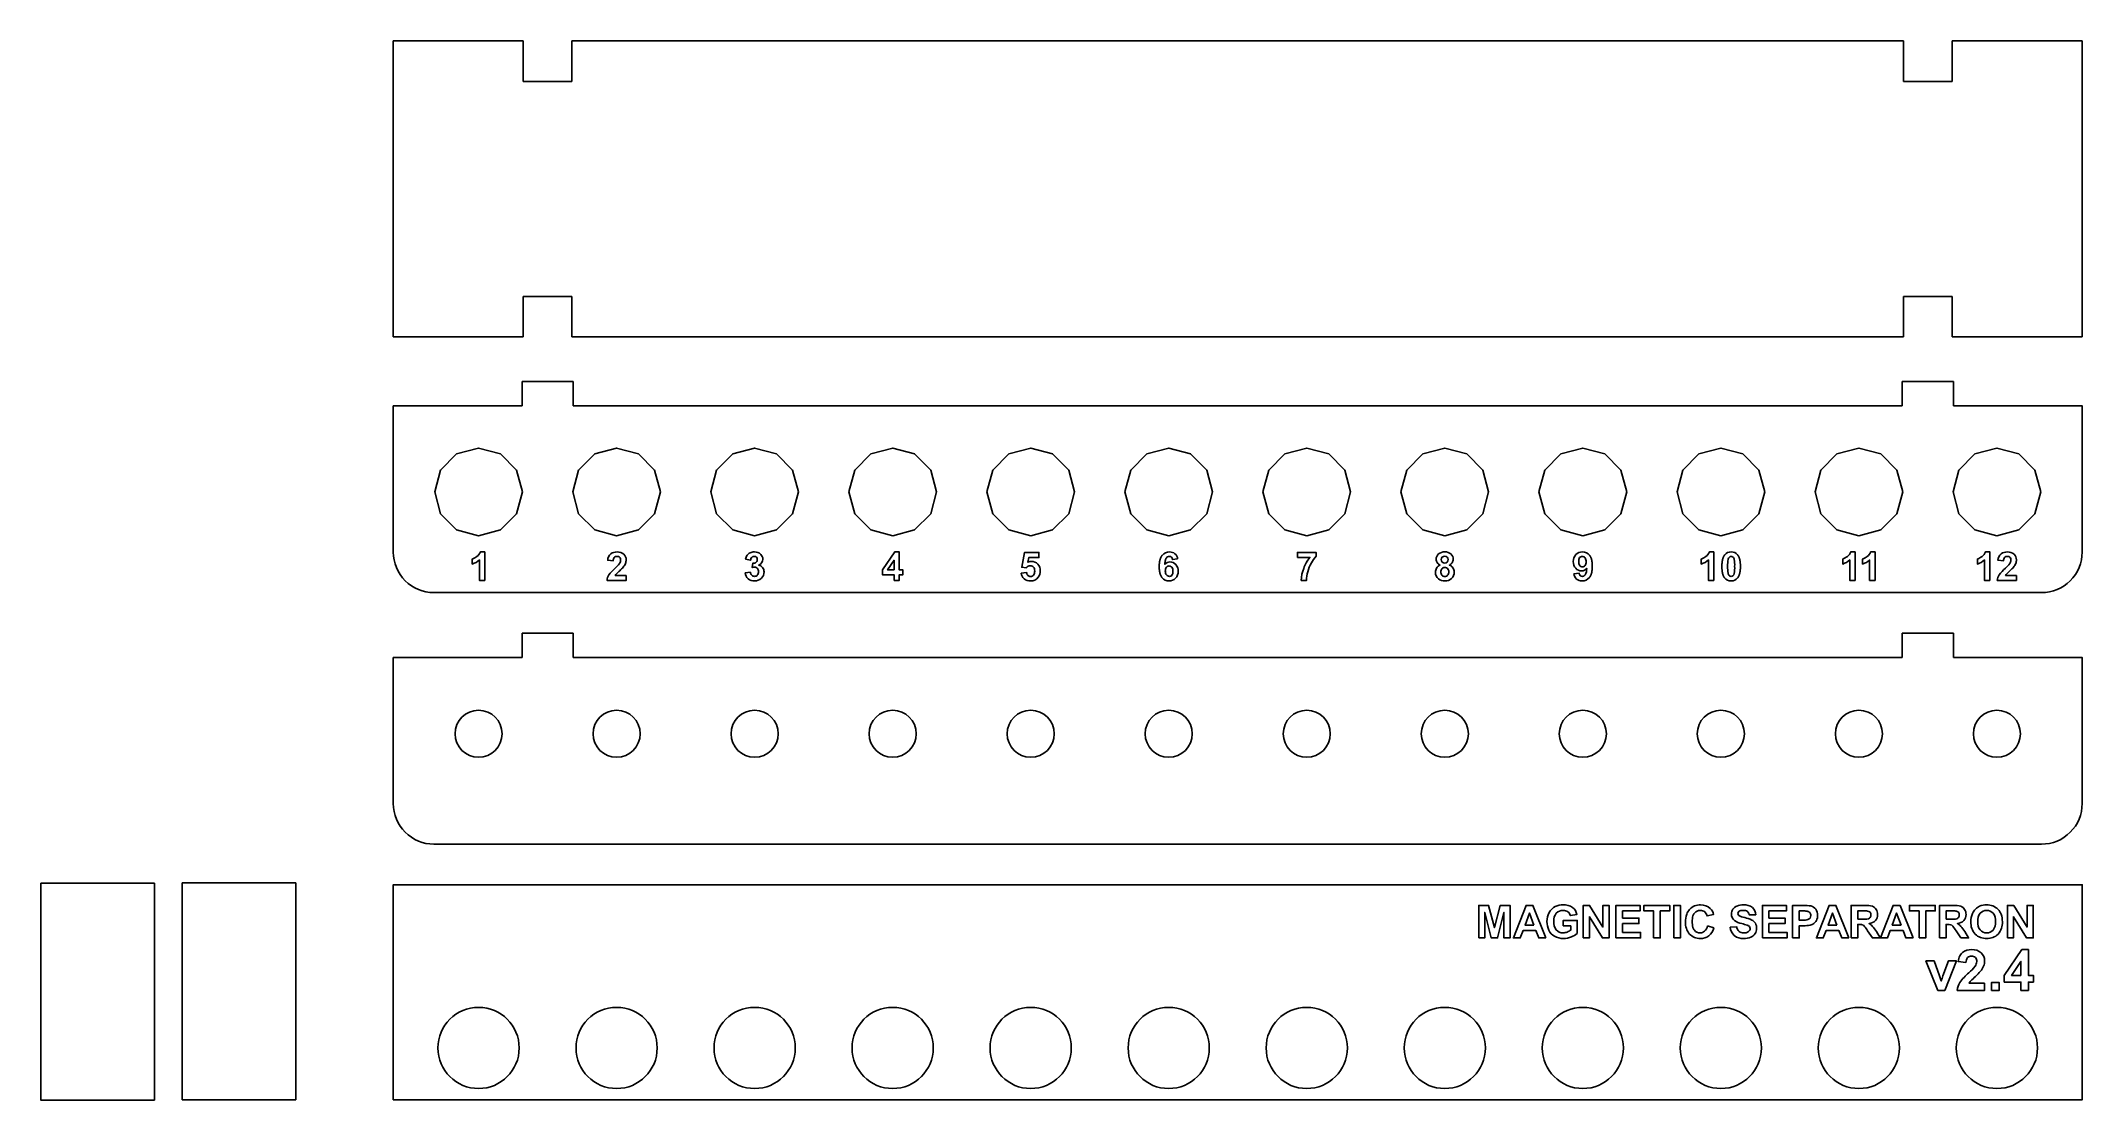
# Model space of a CAD drawing. Header units: millimetres. Extents: x -45 to 206, y -63 to 68.
import ezdxf

# ---------------------------------------------------------------- set-up
doc = ezdxf.new("R2010")
doc.units = ezdxf.units.MM
doc.layers.get('0').update_dxf_attribs({"lineweight": 25})

msp = doc.modelspace()

# ---------------------------------------------------------------- linework, layer by layer
for p, q in [((-2, 68), (-2, 31.5)), ((14, 68), (-2, 68)), ((14, 63), (14, 68)), ((20, 68), (20, 63)), ((184, 68), (20, 68)), ((184, 63), (184, 68)), ((190, 68), (190, 63)), ((206, 68), (190, 68)), ((206, 31.5), (206, 68)), ((20, 63), (14, 63)), ((190, 63), (184, 63)), ((14, 36.5), (20, 36.5)), ((14, 31.5), (14, 36.5)), ((20, 36.5), (20, 31.5)), ((184, 36.5), (190, 36.5)), ((184, 31.5), (184, 36.5)), ((190, 36.5), (190, 31.5)), ((-2, 31.5), (14, 31.5)), ((20, 31.5), (184, 31.5)), ((190, 31.5), (206, 31.5)), ((13.85, 26), (13.85, 23)), ((13.85, 26), (20.15, 26)), ((20.15, 23), (20.15, 26)), ((183.85, 26), (183.85, 23)), ((183.85, 26), (190.15, 26)), ((190.15, 23), (190.15, 26)), ((13.85, -5), (13.85, -8)), ((13.85, -5), (20.15, -5)), ((20.15, -8), (20.15, -5)), ((183.85, -5), (183.85, -8)), ((183.85, -5), (190.15, -5)), ((190.15, -8), (190.15, -5)), ((-31.41, -35.81), (-45.41, -35.81)), ((-31.41, -62.56), (-31.41, -35.81)), ((-14, -35.75), (-28, -35.75)), ((-14, -62.5), (-14, -35.75))]:
    msp.add_line(p, q)
at = {"flags": 128}
for points in [[(13.85, 23), (-2, 23), (-2, 5, 0.414214), (3, 0), (201, 0, 0.414214), (206, 5), (206, 23), (190.15, 23)], [(13.85, -8), (-2, -8), (-2, -26, 0.414214), (3, -31), (201, -31, 0.414214), (206, -26), (206, -8), (190.15, -8)]]:
    msp.add_lwpolyline(points, format="xyb", dxfattribs=at)
for points in [[(183.85, 23), (20.15, 23)], [(183.85, -8), (20.15, -8)], [(-45.41, -35.81), (-45.41, -62.56), (-31.41, -62.56)], [(-28, -35.75), (-28, -62.5), (-14, -62.5)]]:
    msp.add_lwpolyline(points, dxfattribs=at)
for points in [[(11.2, 7.72), (13.18, 9.7), (13.9, 12.4), (13.18, 15.1), (11.2, 17.08), (8.5, 17.8), (5.8, 17.08), (3.82, 15.1), (3.1, 12.4), (3.82, 9.7), (5.8, 7.72), (8.5, 7)], [(28.2, 7.72), (30.18, 9.7), (30.9, 12.4), (30.18, 15.1), (28.2, 17.08), (25.5, 17.8), (22.8, 17.08), (20.82, 15.1), (20.1, 12.4), (20.82, 9.7), (22.8, 7.72), (25.5, 7)], [(45.2, 7.72), (47.18, 9.7), (47.9, 12.4), (47.18, 15.1), (45.2, 17.08), (42.5, 17.8), (39.8, 17.08), (37.82, 15.1), (37.1, 12.4), (37.82, 9.7), (39.8, 7.72), (42.5, 7)], [(62.2, 7.72), (64.18, 9.7), (64.9, 12.4), (64.18, 15.1), (62.2, 17.08), (59.5, 17.8), (56.8, 17.08), (54.82, 15.1), (54.1, 12.4), (54.82, 9.7), (56.8, 7.72), (59.5, 7)], [(79.2, 7.72), (81.18, 9.7), (81.9, 12.4), (81.18, 15.1), (79.2, 17.08), (76.5, 17.8), (73.8, 17.08), (71.82, 15.1), (71.1, 12.4), (71.82, 9.7), (73.8, 7.72), (76.5, 7)], [(96.2, 7.72), (98.18, 9.7), (98.9, 12.4), (98.18, 15.1), (96.2, 17.08), (93.5, 17.8), (90.8, 17.08), (88.82, 15.1), (88.1, 12.4), (88.82, 9.7), (90.8, 7.72), (93.5, 7)], [(113.2, 7.72), (115.18, 9.7), (115.9, 12.4), (115.18, 15.1), (113.2, 17.08), (110.5, 17.8), (107.8, 17.08), (105.82, 15.1), (105.1, 12.4), (105.82, 9.7), (107.8, 7.72), (110.5, 7)], [(130.2, 7.72), (132.18, 9.7), (132.9, 12.4), (132.18, 15.1), (130.2, 17.08), (127.5, 17.8), (124.8, 17.08), (122.82, 15.1), (122.1, 12.4), (122.82, 9.7), (124.8, 7.72), (127.5, 7)], [(147.2, 7.72), (149.18, 9.7), (149.9, 12.4), (149.18, 15.1), (147.2, 17.08), (144.5, 17.8), (141.8, 17.08), (139.82, 15.1), (139.1, 12.4), (139.82, 9.7), (141.8, 7.72), (144.5, 7)], [(164.2, 7.72), (166.18, 9.7), (166.9, 12.4), (166.18, 15.1), (164.2, 17.08), (161.5, 17.8), (158.8, 17.08), (156.82, 15.1), (156.1, 12.4), (156.82, 9.7), (158.8, 7.72), (161.5, 7)], [(181.2, 7.72), (183.18, 9.7), (183.9, 12.4), (183.18, 15.1), (181.2, 17.08), (178.5, 17.8), (175.8, 17.08), (173.82, 15.1), (173.1, 12.4), (173.82, 9.7), (175.8, 7.72), (178.5, 7)], [(198.2, 7.72), (200.18, 9.7), (200.9, 12.4), (200.18, 15.1), (198.2, 17.08), (195.5, 17.8), (192.8, 17.08), (190.82, 15.1), (190.1, 12.4), (190.82, 9.7), (192.8, 7.72), (195.5, 7)], [(59.67, 1.5), (59.67, 2.2), (58.24, 2.2), (58.24, 2.79), (59.76, 5.01), (60.32, 5.01), (60.32, 2.79), (60.76, 2.79), (60.76, 2.2), (60.32, 2.2), (60.32, 1.5)], [(59.67, 2.79), (59.67, 3.99), (58.87, 2.79)], [(-2, -62.5), (206, -62.5), (206, -36), (-2, -36)], [(131.68, -42.56), (131.68, -38.56), (132.89, -38.56), (133.61, -41.28), (134.33, -38.56), (135.54, -38.56), (135.54, -42.56), (134.79, -42.56), (134.79, -39.41), (134, -42.56), (133.22, -42.56), (132.43, -39.41), (132.43, -42.56)], [(139.96, -42.56), (139.08, -42.56), (138.73, -41.65), (137.14, -41.65), (136.8, -42.56), (135.95, -42.56), (137.51, -38.56), (138.36, -38.56)], [(138.47, -40.97), (137.92, -39.49), (137.38, -40.97)], [(144.56, -42.56), (144.56, -38.56), (145.34, -38.56), (146.98, -41.23), (146.98, -38.56), (147.73, -38.56), (147.73, -42.56), (146.92, -42.56), (145.31, -39.95), (145.31, -42.56)], [(148.58, -42.56), (148.58, -38.56), (151.55, -38.56), (151.55, -39.23), (149.39, -39.23), (149.39, -40.12), (151.4, -40.12), (151.4, -40.79), (149.39, -40.79), (149.39, -41.88), (151.62, -41.88), (151.62, -42.56)], [(153.22, -42.56), (153.22, -39.23), (152.03, -39.23), (152.03, -38.56), (155.21, -38.56), (155.21, -39.23), (154.03, -39.23), (154.03, -42.56)], [(155.7, -42.56), (155.7, -38.56), (156.51, -38.56), (156.51, -42.56)], [(166.61, -42.56), (166.61, -38.56), (169.57, -38.56), (169.57, -39.23), (167.41, -39.23), (167.41, -40.12), (169.42, -40.12), (169.42, -40.79), (167.41, -40.79), (167.41, -41.88), (169.65, -41.88), (169.65, -42.56)], [(177.28, -42.56), (176.4, -42.56), (176.05, -41.65), (174.45, -41.65), (174.12, -42.56), (173.26, -42.56), (174.82, -38.56), (175.68, -38.56)], [(175.79, -40.97), (175.24, -39.49), (174.7, -40.97)], [(185.18, -42.56), (184.3, -42.56), (183.95, -41.65), (182.35, -41.65), (182.02, -42.56), (181.16, -42.56), (182.72, -38.56), (183.57, -38.56)], [(183.69, -40.97), (183.14, -39.49), (182.6, -40.97)], [(185.92, -42.56), (185.92, -39.23), (184.73, -39.23), (184.73, -38.56), (187.91, -38.56), (187.91, -39.23), (186.73, -39.23), (186.73, -42.56)], [(196.79, -42.56), (196.79, -38.56), (197.58, -38.56), (199.22, -41.23), (199.22, -38.56), (199.97, -38.56), (199.97, -42.56), (199.16, -42.56), (197.54, -39.95), (197.54, -42.56)], [(198.45, -49.02), (198.45, -48.01), (196.41, -48.01), (196.41, -47.18), (198.57, -44), (199.38, -44), (199.38, -47.17), (200, -47.17), (200, -48.01), (199.38, -48.01), (199.38, -49.02)], [(198.45, -47.17), (198.45, -45.46), (197.3, -47.17)], [(194.83, -49.02), (194.83, -48.06), (195.79, -48.06), (195.79, -49.02)]]:
    msp.add_lwpolyline(points, close=True, dxfattribs=at)
for points in [[(9.27, 1.5), (8.6, 1.5), (8.6, 4.03, -0.109928), (7.73, 3.52), (7.73, 4.13, 0.085287), (8.3, 4.45, 0.144571), (8.72, 5.01), (9.27, 5.01)], [(26.68, 2.12), (26.68, 1.5), (24.32, 1.5, -0.110596), (24.55, 2.17, -0.063561), (25.31, 3.01, 0.042148), (25.86, 3.58, 0.150095), (26, 3.99, 0.203843), (25.88, 4.34, 0.205006), (25.55, 4.46, 0.208626), (25.21, 4.33, 0.176069), (25.07, 3.91), (24.4, 3.98, -0.209279), (24.78, 4.77, -0.168295), (25.57, 5.01, -0.196254), (26.38, 4.73, -0.215645), (26.68, 4.04, -0.095527), (26.59, 3.59, -0.071678), (26.32, 3.14, -0.03648), (25.88, 2.7, 0.019546), (25.48, 2.31, 0.050068), (25.34, 2.12)], [(41.34, 2.43), (41.99, 2.51, 0.173752), (42.15, 2.13, 0.201875), (42.48, 2, 0.222409), (42.83, 2.15, 0.189986), (42.98, 2.58, 0.192779), (42.84, 2.98, 0.219482), (42.51, 3.13, 0.066952), (42.2, 3.08), (42.27, 3.62, 0.190276), (42.69, 3.74, 0.226513), (42.83, 4.08, 0.205801), (42.73, 4.36, 0.205998), (42.45, 4.46, 0.20421), (42.15, 4.34, 0.173931), (42.01, 3.99), (41.39, 4.1, -0.09926), (41.58, 4.61, -0.136229), (41.94, 4.91, -0.110628), (42.47, 5.01, -0.214359), (43.26, 4.7, -0.19984), (43.51, 4.12, -0.293624), (43, 3.38, -0.177557), (43.48, 3.09, -0.17559), (43.66, 2.55, -0.212403), (43.33, 1.77, -0.201636), (42.49, 1.44, -0.187015), (41.7, 1.71, -0.193596)], [(75.32, 2.4), (75.99, 2.47, 0.178744), (76.16, 2.11, 0.198106), (76.49, 1.98, 0.230451), (76.84, 2.15, 0.177539), (76.99, 2.66, 0.185103), (76.84, 3.15, 0.223076), (76.47, 3.31, 0.221732), (75.95, 3.05), (75.4, 3.13), (75.75, 4.95), (77.52, 4.95), (77.52, 4.32), (76.26, 4.32), (76.15, 3.73, -0.117921), (76.61, 3.84, -0.213742), (77.37, 3.52, -0.199679), (77.68, 2.67, -0.164761), (77.43, 1.9, -0.252445), (76.48, 1.44, -0.182704), (75.69, 1.7, -0.190771)], [(94.6, 4.14), (93.95, 4.07, 0.174876), (93.83, 4.37, 0.199132), (93.57, 4.46, 0.245443), (93.21, 4.27), (93.21, 4.27), (93.21, 4.27), (93.21, 4.27), (93.21, 4.27), (93.21, 4.26), (93.2, 4.26), (93.2, 4.26), (93.2, 4.26), (93.2, 4.26), (93.2, 4.26), (93.2, 4.25), (93.2, 4.25), (93.2, 4.25), (93.2, 4.25), (93.19, 4.25), (93.19, 4.25), (93.19, 4.24), (93.19, 4.24), (93.19, 4.24), (93.19, 4.24), (93.19, 4.24), (93.19, 4.24), (93.19, 4.23), (93.18, 4.23), (93.18, 4.23), (93.18, 4.23), (93.18, 4.23), (93.18, 4.23), (93.18, 4.22), (93.18, 4.22), (93.18, 4.22), (93.18, 4.22), (93.18, 4.22), (93.17, 4.21), (93.17, 4.21), (93.17, 4.21), (93.17, 4.21), (93.17, 4.21), (93.17, 4.2), (93.17, 4.2), (93.17, 4.2), (93.17, 4.2), (93.16, 4.2), (93.16, 4.19), (93.16, 4.19), (93.16, 4.19), (93.16, 4.19), (93.16, 4.19), (93.16, 4.18), (93.16, 4.18), (93.16, 4.18), (93.16, 4.18), (93.15, 4.18), (93.15, 4.17), (93.15, 4.17), (93.15, 4.17), (93.15, 4.17), (93.15, 4.16), (93.15, 4.16), (93.15, 4.16), (93.15, 4.16), (93.15, 4.16), (93.15, 4.15), (93.14, 4.15), (93.14, 4.15), (93.14, 4.15), (93.14, 4.14), (93.14, 4.14), (93.14, 4.14), (93.14, 4.14), (93.14, 4.13), (93.14, 4.13), (93.14, 4.13), (93.14, 4.13), (93.13, 4.12), (93.13, 4.12), (93.13, 4.12), (93.13, 4.12), (93.13, 4.11), (93.13, 4.11), (93.13, 4.11), (93.13, 4.11), (93.13, 4.1), (93.13, 4.1), (93.13, 4.1), (93.12, 4.1), (93.12, 4.09), (93.12, 4.09), (93.12, 4.09), (93.12, 4.09), (93.12, 4.08), (93.12, 4.08), (93.12, 4.08), (93.12, 4.08), (93.12, 4.07), (93.12, 4.07), (93.12, 4.07), (93.11, 4.07), (93.11, 4.06), (93.11, 4.06), (93.11, 4.06), (93.11, 4.05), (93.11, 4.05), (93.11, 4.05), (93.11, 4.05), (93.11, 4.04), (93.11, 4.04), (93.11, 4.04), (93.11, 4.03), (93.1, 4.03), (93.1, 4.03), (93.1, 4.03), (93.1, 4.02), (93.1, 4.02), (93.1, 4.02), (93.1, 4.01), (93.1, 4.01), (93.1, 4.01), (93.1, 4.01), (93.1, 4), (93.1, 4), (93.1, 4), (93.1, 3.99), (93.09, 3.99), (93.09, 3.99), (93.09, 3.98), (93.09, 3.98), (93.09, 3.98), (93.09, 3.97), (93.09, 3.97), (93.09, 3.97), (93.09, 3.97), (93.09, 3.96), (93.09, 3.96), (93.09, 3.96), (93.09, 3.95), (93.09, 3.95), (93.08, 3.95), (93.08, 3.94), (93.08, 3.94), (93.08, 3.94), (93.08, 3.93), (93.08, 3.93), (93.08, 3.93), (93.08, 3.92), (93.08, 3.92), (93.08, 3.92), (93.08, 3.91), (93.08, 3.91), (93.08, 3.91), (93.08, 3.9), (93.08, 3.9), (93.07, 3.9), (93.07, 3.89), (93.07, 3.89), (93.07, 3.89), (93.07, 3.88), (93.07, 3.88), (93.07, 3.88), (93.07, 3.87), (93.07, 3.87), (93.07, 3.86), (93.07, 3.86), (93.07, 3.86), (93.07, 3.85), (93.07, 3.85), (93.07, 3.85), (93.07, 3.84), (93.06, 3.84), (93.06, 3.84), (93.06, 3.83), (93.06, 3.83), (93.06, 3.83), (93.06, 3.82), (93.06, 3.82), (93.06, 3.81), (93.06, 3.81), (93.06, 3.81), (93.06, 3.8), (93.06, 3.8), (93.06, 3.8), (93.06, 3.79), (93.06, 3.79), (93.06, 3.78), (93.06, 3.78), (93.06, 3.78), (93.05, 3.77), (93.05, 3.77), (93.05, 3.76), (93.05, 3.76), (93.05, 3.76), (93.05, 3.75), (93.05, 3.75), (93.05, 3.75), (93.05, 3.74), (93.05, 3.74), (93.05, 3.73), (93.05, 3.73), (93.05, 3.73), (93.05, 3.72), (93.05, 3.72), (93.05, 3.71), (93.05, 3.71), (93.05, 3.71), (93.05, 3.7), (93.05, 3.7), (93.04, 3.69), (93.04, 3.69), (93.04, 3.68), (93.04, 3.68), (93.04, 3.68), (93.04, 3.67), (93.04, 3.67), (93.04, 3.66), (93.04, 3.66), (93.04, 3.66), (93.04, 3.65), (93.04, 3.65), (93.04, 3.64), (93.04, 3.64), (93.04, 3.63), (93.04, 3.63), (93.04, 3.63), (93.04, 3.62), (93.04, 3.62), (93.04, 3.61), (93.04, 3.61), (93.04, 3.6), (93.04, 3.6), (93.03, 3.6), (93.03, 3.59), (93.03, 3.59), (93.03, 3.58), (93.03, 3.58), (93.03, 3.57), (93.03, 3.57), (93.03, 3.56), (93.03, 3.56), (93.03, 3.56), (93.03, 3.55), (93.03, 3.55), (93.03, 3.54), (93.03, 3.54), (93.03, 3.53), (93.03, 3.53), (93.03, 3.52), (93.03, 3.52), (93.03, 3.51), (93.03, 3.51), (93.03, 3.5), (93.03, 3.5), (93.03, 3.5), (93.03, 3.49), (93.03, 3.49), (93.03, 3.48), (93.03, 3.48, -0.231707), (93.65, 3.77, -0.216681), (94.37, 3.45, -0.196729), (94.67, 2.63, -0.201502), (94.35, 1.77, -0.211144), (93.54, 1.44, -0.234967), (92.67, 1.85), (92.67, 1.86), (92.67, 1.86), (92.66, 1.86), (92.66, 1.87), (92.66, 1.87), (92.66, 1.87), (92.65, 1.88), (92.65, 1.88), (92.65, 1.88), (92.65, 1.89), (92.64, 1.89), (92.64, 1.89), (92.64, 1.9), (92.64, 1.9), (92.63, 1.9), (92.63, 1.91), (92.63, 1.91), (92.63, 1.91), (92.62, 1.92), (92.62, 1.92), (92.62, 1.92), (92.62, 1.93), (92.61, 1.93), (92.61, 1.93), (92.61, 1.94), (92.61, 1.94), (92.6, 1.94), (92.6, 1.95), (92.6, 1.95), (92.6, 1.96), (92.6, 1.96), (92.59, 1.96), (92.59, 1.97), (92.59, 1.97), (92.59, 1.97), (92.58, 1.98), (92.58, 1.98), (92.58, 1.99), (92.58, 1.99), (92.57, 1.99), (92.57, 2), (92.57, 2), (92.57, 2.01), (92.57, 2.01), (92.56, 2.01), (92.56, 2.02), (92.56, 2.02), (92.56, 2.03), (92.55, 2.03), (92.55, 2.03), (92.55, 2.04), (92.55, 2.04), (92.55, 2.05), (92.54, 2.05), (92.54, 2.05), (92.54, 2.06), (92.54, 2.06), (92.54, 2.07), (92.53, 2.07), (92.53, 2.07), (92.53, 2.08), (92.53, 2.08), (92.53, 2.09), (92.52, 2.09), (92.52, 2.1), (92.52, 2.1), (92.52, 2.1), (92.52, 2.11), (92.51, 2.11), (92.51, 2.12), (92.51, 2.12), (92.51, 2.13), (92.51, 2.13), (92.5, 2.13), (92.5, 2.14), (92.5, 2.14), (92.5, 2.15), (92.5, 2.15), (92.49, 2.16), (92.49, 2.16), (92.49, 2.17), (92.49, 2.17), (92.49, 2.17), (92.49, 2.18), (92.48, 2.18), (92.48, 2.19), (92.48, 2.19), (92.48, 2.2), (92.48, 2.2), (92.47, 2.21), (92.47, 2.21), (92.47, 2.22), (92.47, 2.22), (92.47, 2.23), (92.47, 2.23), (92.46, 2.24), (92.46, 2.24), (92.46, 2.24), (92.46, 2.25), (92.46, 2.25), (92.46, 2.26), (92.45, 2.26), (92.45, 2.27), (92.45, 2.27), (92.45, 2.28), (92.45, 2.28), (92.45, 2.29), (92.45, 2.29), (92.44, 2.3), (92.44, 2.3), (92.44, 2.31), (92.44, 2.31), (92.44, 2.32), (92.44, 2.32), (92.43, 2.33), (92.43, 2.33), (92.43, 2.34), (92.43, 2.34), (92.43, 2.35), (92.43, 2.35), (92.43, 2.36), (92.42, 2.36), (92.42, 2.37), (92.42, 2.37), (92.42, 2.38), (92.42, 2.39), (92.42, 2.39), (92.42, 2.4), (92.42, 2.4), (92.41, 2.41), (92.41, 2.41), (92.41, 2.42), (92.41, 2.42), (92.41, 2.43), (92.41, 2.43), (92.41, 2.44), (92.41, 2.44), (92.4, 2.45), (92.4, 2.45), (92.4, 2.46), (92.4, 2.47), (92.4, 2.47), (92.4, 2.48), (92.4, 2.48), (92.4, 2.49), (92.39, 2.49), (92.39, 2.5), (92.39, 2.5), (92.39, 2.51), (92.39, 2.52), (92.39, 2.52), (92.39, 2.53), (92.39, 2.53), (92.39, 2.54), (92.38, 2.54), (92.38, 2.55), (92.38, 2.56), (92.38, 2.56), (92.38, 2.57), (92.38, 2.57), (92.38, 2.58), (92.38, 2.58), (92.38, 2.59), (92.38, 2.6), (92.37, 2.6), (92.37, 2.61), (92.37, 2.61), (92.37, 2.62), (92.37, 2.63), (92.37, 2.63), (92.37, 2.64), (92.37, 2.64), (92.37, 2.65), (92.37, 2.66), (92.37, 2.66), (92.36, 2.67), (92.36, 2.67), (92.36, 2.68), (92.36, 2.69), (92.36, 2.69), (92.36, 2.7), (92.36, 2.7), (92.36, 2.71), (92.36, 2.72), (92.36, 2.72), (92.36, 2.73), (92.36, 2.73), (92.36, 2.74), (92.35, 2.75), (92.35, 2.75), (92.35, 2.76), (92.35, 2.77), (92.35, 2.77), (92.35, 2.78), (92.35, 2.78), (92.35, 2.79), (92.35, 2.8), (92.35, 2.8), (92.35, 2.81), (92.35, 2.82), (92.35, 2.82), (92.35, 2.83), (92.35, 2.84), (92.35, 2.84), (92.34, 2.85), (92.34, 2.86), (92.34, 2.86), (92.34, 2.87), (92.34, 2.88), (92.34, 2.88), (92.34, 2.89), (92.34, 2.9), (92.34, 2.9), (92.34, 2.91), (92.34, 2.92), (92.34, 2.92), (92.34, 2.93), (92.34, 2.94), (92.34, 2.94), (92.34, 2.95), (92.34, 2.96), (92.34, 2.96), (92.34, 2.97), (92.34, 2.98), (92.34, 2.98), (92.34, 2.99), (92.34, 3), (92.34, 3), (92.34, 3.01), (92.33, 3.02), (92.33, 3.02), (92.33, 3.03), (92.33, 3.04), (92.33, 3.04), (92.33, 3.05), (92.33, 3.06), (92.33, 3.07), (92.33, 3.07), (92.33, 3.08), (92.33, 3.09), (92.33, 3.09), (92.33, 3.1), (92.33, 3.11), (92.33, 3.12), (92.33, 3.12), (92.33, 3.13), (92.33, 3.14), (92.33, 3.14), (92.33, 3.15), (92.33, 3.16), (92.33, 3.17), (92.33, 3.17), (92.33, 3.18), (92.33, 3.19), (92.33, 3.19), (92.33, 3.2), (92.33, 3.21), (92.33, 3.22), (92.33, 3.22), (92.33, 3.23), (92.33, 3.24), (92.33, 3.25), (92.33, 3.25), (92.33, 3.26), (92.33, 3.27), (92.33, 3.28), (92.33, 3.28), (92.33, 3.29), (92.33, 3.3), (92.33, 3.31), (92.33, 3.31), (92.33, 3.32), (92.33, 3.33), (92.33, 3.33), (92.33, 3.34), (92.33, 3.35), (92.33, 3.36), (92.33, 3.36), (92.33, 3.37), (92.33, 3.38), (92.33, 3.39), (92.34, 3.39), (92.34, 3.4), (92.34, 3.41), (92.34, 3.41), (92.34, 3.42), (92.34, 3.43), (92.34, 3.43), (92.34, 3.44), (92.34, 3.45), (92.34, 3.46), (92.34, 3.46), (92.34, 3.47), (92.34, 3.48), (92.34, 3.48), (92.34, 3.49), (92.34, 3.5), (92.34, 3.5), (92.34, 3.51), (92.34, 3.52), (92.34, 3.52), (92.34, 3.53), (92.34, 3.54), (92.34, 3.54), (92.34, 3.55), (92.34, 3.56), (92.35, 3.56), (92.35, 3.57), (92.35, 3.58), (92.35, 3.58), (92.35, 3.59), (92.35, 3.6), (92.35, 3.6), (92.35, 3.61), (92.35, 3.62), (92.35, 3.62), (92.35, 3.63), (92.35, 3.64), (92.35, 3.64), (92.35, 3.65), (92.35, 3.66), (92.35, 3.66), (92.36, 3.67), (92.36, 3.68), (92.36, 3.68), (92.36, 3.69), (92.36, 3.69), (92.36, 3.7), (92.36, 3.71), (92.36, 3.71), (92.36, 3.72), (92.36, 3.73), (92.36, 3.73), (92.36, 3.74), (92.37, 3.74), (92.37, 3.75), (92.37, 3.76), (92.37, 3.76), (92.37, 3.77), (92.37, 3.78), (92.37, 3.78), (92.37, 3.79), (92.37, 3.79), (92.37, 3.8), (92.37, 3.81), (92.38, 3.81), (92.38, 3.82), (92.38, 3.82), (92.38, 3.83), (92.38, 3.84), (92.38, 3.84), (92.38, 3.85), (92.38, 3.85), (92.38, 3.86), (92.38, 3.87), (92.39, 3.87), (92.39, 3.88), (92.39, 3.88), (92.39, 3.89), (92.39, 3.9), (92.39, 3.9), (92.39, 3.91), (92.39, 3.91), (92.39, 3.92), (92.4, 3.92), (92.4, 3.93), (92.4, 3.94), (92.4, 3.94), (92.4, 3.95), (92.4, 3.95), (92.4, 3.96), (92.4, 3.96), (92.41, 3.97), (92.41, 3.98), (92.41, 3.98), (92.41, 3.99), (92.41, 3.99), (92.41, 4), (92.41, 4), (92.41, 4.01), (92.42, 4.01), (92.42, 4.02), (92.42, 4.02), (92.42, 4.03), (92.42, 4.04), (92.42, 4.04), (92.42, 4.05), (92.43, 4.05), (92.43, 4.06), (92.43, 4.06), (92.43, 4.07), (92.43, 4.07), (92.43, 4.08), (92.43, 4.08), (92.44, 4.09), (92.44, 4.09), (92.44, 4.1), (92.44, 4.1), (92.44, 4.11), (92.44, 4.11), (92.45, 4.12), (92.45, 4.12), (92.45, 4.13), (92.45, 4.14), (92.45, 4.14), (92.45, 4.15), (92.46, 4.15), (92.46, 4.16), (92.46, 4.16), (92.46, 4.17), (92.46, 4.17), (92.46, 4.18), (92.47, 4.18), (92.47, 4.19), (92.47, 4.19), (92.47, 4.2), (92.47, 4.2), (92.47, 4.2), (92.48, 4.21), (92.48, 4.21), (92.48, 4.22), (92.48, 4.22), (92.48, 4.23), (92.48, 4.23), (92.49, 4.24), (92.49, 4.24), (92.49, 4.25), (92.49, 4.25), (92.49, 4.26), (92.5, 4.26), (92.5, 4.27), (92.5, 4.27), (92.5, 4.28), (92.5, 4.28), (92.51, 4.29), (92.51, 4.29), (92.51, 4.29), (92.51, 4.3), (92.51, 4.3), (92.52, 4.31), (92.52, 4.31), (92.52, 4.32), (92.52, 4.32), (92.52, 4.33), (92.53, 4.33), (92.53, 4.33), (92.53, 4.34), (92.53, 4.34), (92.53, 4.35), (92.54, 4.35), (92.54, 4.36), (92.54, 4.36), (92.54, 4.36), (92.54, 4.37), (92.55, 4.37), (92.55, 4.38), (92.55, 4.38), (92.55, 4.39), (92.56, 4.39), (92.56, 4.39), (92.56, 4.4), (92.56, 4.4), (92.56, 4.41), (92.57, 4.41), (92.57, 4.42), (92.57, 4.42), (92.57, 4.42), (92.58, 4.43), (92.58, 4.43), (92.58, 4.44), (92.58, 4.44), (92.58, 4.44), (92.59, 4.45), (92.59, 4.45), (92.59, 4.46), (92.59, 4.46), (92.6, 4.46), (92.6, 4.47), (92.6, 4.47), (92.6, 4.47), (92.61, 4.48), (92.61, 4.48), (92.61, 4.49), (92.61, 4.49), (92.62, 4.49), (92.62, 4.5), (92.62, 4.5), (92.62, 4.5), (92.63, 4.51), (92.63, 4.51), (92.63, 4.52), (92.63, 4.52), (92.64, 4.52), (92.64, 4.53), (92.64, 4.53), (92.64, 4.53), (92.65, 4.54), (92.65, 4.54), (92.65, 4.54), (92.65, 4.55), (92.66, 4.55), (92.66, 4.56), (92.66, 4.56), (92.67, 4.56), (92.67, 4.57), (92.67, 4.57), (92.67, 4.57), (92.68, 4.58), (92.68, 4.58), (92.68, 4.58), (92.68, 4.59), (92.69, 4.59, -0.233484), (93.61, 5.01, -0.183594), (94.27, 4.79, -0.179792)], [(93.08, 2.68, 0.178786), (93.23, 2.17, 0.230261), (93.58, 2, 0.230751), (93.89, 2.14, 0.173092), (94.01, 2.62, 0.173453), (93.88, 3.12, 0.232559), (93.54, 3.28, 0.225618), (93.22, 3.13, 0.183381)], [(109.35, 4.33), (109.35, 4.95), (111.65, 4.95), (111.65, 4.47, 0.068786), (111.07, 3.66, 0.064302), (110.62, 2.55, 0.064724), (110.47, 1.5), (109.82, 1.5, -0.084558), (110.12, 2.98, -0.078849), (110.88, 4.33)], [(126.93, 3.39, -0.158583), (126.56, 3.69, -0.141421), (126.44, 4.11, -0.216996), (126.71, 4.76, -0.193659), (127.49, 5.01, -0.192764), (128.26, 4.76, -0.218304), (128.54, 4.11, -0.151258), (128.41, 3.68, -0.146343), (128.06, 3.39, -0.152568), (128.5, 3.05, -0.152857), (128.65, 2.53, -0.209406), (128.34, 1.74, -0.203022), (127.52, 1.44, -0.172612), (126.72, 1.69, -0.241926), (126.35, 2.5, -0.137074), (126.49, 3.02, -0.162873)], [(127.01, 2.56, 0.191265), (127.15, 2.13, 0.220154), (127.51, 1.98, 0.220672), (127.85, 2.13, 0.189355), (127.99, 2.56, 0.194803), (127.85, 2.95, 0.218041), (127.5, 3.1, 0.25634), (127.13, 2.93, 0.159605)], [(127.07, 4.06, 0.206368), (127.19, 3.75, 0.204351), (127.49, 3.64, 0.204338), (127.79, 3.75, 0.206557), (127.91, 4.07, 0.205963), (127.79, 4.37, 0.206136), (127.5, 4.48, 0.20575), (127.19, 4.37, 0.206106)], [(143.4, 2.31), (144.05, 2.38, 0.174803), (144.17, 2.09, 0.198743), (144.44, 1.99, 0.246374), (144.79, 2.18, 0.12714), (144.98, 2.98, -0.229137), (144.34, 2.68, -0.216058), (143.63, 3, -0.197126), (143.33, 3.83, -0.201694), (143.65, 4.69, -0.211225), (144.45, 5.01, -0.234971), (145.33, 4.6), (145.33, 4.6), (145.33, 4.6), (145.34, 4.59), (145.34, 4.59), (145.34, 4.59), (145.34, 4.58), (145.35, 4.58), (145.35, 4.58), (145.35, 4.57), (145.35, 4.57), (145.36, 4.57), (145.36, 4.56), (145.36, 4.56), (145.36, 4.56), (145.37, 4.55), (145.37, 4.55), (145.37, 4.55), (145.37, 4.54), (145.38, 4.54), (145.38, 4.53), (145.38, 4.53), (145.38, 4.53), (145.39, 4.52), (145.39, 4.52), (145.39, 4.52), (145.39, 4.51), (145.4, 4.51), (145.4, 4.51), (145.4, 4.5), (145.4, 4.5), (145.4, 4.49), (145.41, 4.49), (145.41, 4.49), (145.41, 4.48), (145.41, 4.48), (145.42, 4.48), (145.42, 4.47), (145.42, 4.47), (145.42, 4.46), (145.43, 4.46), (145.43, 4.46), (145.43, 4.45), (145.43, 4.45), (145.43, 4.45), (145.44, 4.44), (145.44, 4.44), (145.44, 4.43), (145.44, 4.43), (145.45, 4.43), (145.45, 4.42), (145.45, 4.42), (145.45, 4.41), (145.45, 4.41), (145.46, 4.41), (145.46, 4.4), (145.46, 4.4), (145.46, 4.39), (145.46, 4.39), (145.47, 4.38), (145.47, 4.38), (145.47, 4.38), (145.47, 4.37), (145.47, 4.37), (145.48, 4.36), (145.48, 4.36), (145.48, 4.35), (145.48, 4.35), (145.48, 4.35), (145.49, 4.34), (145.49, 4.34), (145.49, 4.33), (145.49, 4.33), (145.49, 4.32), (145.5, 4.32), (145.5, 4.32), (145.5, 4.31), (145.5, 4.31), (145.5, 4.3), (145.51, 4.3), (145.51, 4.29), (145.51, 4.29), (145.51, 4.28), (145.51, 4.28), (145.51, 4.28), (145.52, 4.27), (145.52, 4.27), (145.52, 4.26), (145.52, 4.26), (145.52, 4.25), (145.53, 4.25), (145.53, 4.24), (145.53, 4.24), (145.53, 4.23), (145.53, 4.23), (145.53, 4.22), (145.54, 4.22), (145.54, 4.21), (145.54, 4.21), (145.54, 4.2), (145.54, 4.2), (145.54, 4.19), (145.55, 4.19), (145.55, 4.19), (145.55, 4.18), (145.55, 4.18), (145.55, 4.17), (145.55, 4.17), (145.55, 4.16), (145.56, 4.16), (145.56, 4.15), (145.56, 4.15), (145.56, 4.14), (145.56, 4.14), (145.56, 4.13), (145.57, 4.13), (145.57, 4.12), (145.57, 4.12), (145.57, 4.11), (145.57, 4.1), (145.57, 4.1), (145.57, 4.09), (145.58, 4.09), (145.58, 4.08), (145.58, 4.08), (145.58, 4.07), (145.58, 4.07), (145.58, 4.06), (145.58, 4.06), (145.58, 4.05), (145.59, 4.05), (145.59, 4.04), (145.59, 4.04), (145.59, 4.03), (145.59, 4.03), (145.59, 4.02), (145.59, 4.01), (145.59, 4.01), (145.6, 4), (145.6, 4), (145.6, 3.99), (145.6, 3.99), (145.6, 3.98), (145.6, 3.98), (145.6, 3.97), (145.6, 3.97), (145.61, 3.96), (145.61, 3.95), (145.61, 3.95), (145.61, 3.94), (145.61, 3.94), (145.61, 3.93), (145.61, 3.93), (145.61, 3.92), (145.61, 3.91), (145.62, 3.91), (145.62, 3.9), (145.62, 3.9), (145.62, 3.89), (145.62, 3.89), (145.62, 3.88), (145.62, 3.87), (145.62, 3.87), (145.62, 3.86), (145.62, 3.86), (145.63, 3.85), (145.63, 3.85), (145.63, 3.84), (145.63, 3.83), (145.63, 3.83), (145.63, 3.82), (145.63, 3.82), (145.63, 3.81), (145.63, 3.8), (145.63, 3.8), (145.63, 3.79), (145.64, 3.79), (145.64, 3.78), (145.64, 3.77), (145.64, 3.77), (145.64, 3.76), (145.64, 3.75), (145.64, 3.75), (145.64, 3.74), (145.64, 3.74), (145.64, 3.73), (145.64, 3.72), (145.64, 3.72), (145.64, 3.71), (145.65, 3.7), (145.65, 3.7), (145.65, 3.69), (145.65, 3.69), (145.65, 3.68), (145.65, 3.67), (145.65, 3.67), (145.65, 3.66), (145.65, 3.65), (145.65, 3.65), (145.65, 3.64), (145.65, 3.63), (145.65, 3.63), (145.65, 3.62), (145.65, 3.62), (145.65, 3.61), (145.66, 3.6), (145.66, 3.6), (145.66, 3.59), (145.66, 3.58), (145.66, 3.58), (145.66, 3.57), (145.66, 3.56), (145.66, 3.56), (145.66, 3.55), (145.66, 3.54), (145.66, 3.54), (145.66, 3.53), (145.66, 3.52), (145.66, 3.52), (145.66, 3.51), (145.66, 3.5), (145.66, 3.5), (145.66, 3.49), (145.66, 3.48), (145.66, 3.48), (145.66, 3.47), (145.66, 3.46), (145.66, 3.45), (145.66, 3.45), (145.66, 3.44), (145.67, 3.43), (145.67, 3.43), (145.67, 3.42), (145.67, 3.41), (145.67, 3.41), (145.67, 3.4), (145.67, 3.39), (145.67, 3.38), (145.67, 3.38), (145.67, 3.37), (145.67, 3.36), (145.67, 3.36), (145.67, 3.35), (145.67, 3.34), (145.67, 3.33), (145.67, 3.33), (145.67, 3.32), (145.67, 3.31), (145.67, 3.31), (145.67, 3.3), (145.67, 3.29), (145.67, 3.28), (145.67, 3.28), (145.67, 3.27), (145.67, 3.26), (145.67, 3.25), (145.67, 3.25), (145.67, 3.24), (145.67, 3.23), (145.67, 3.23), (145.67, 3.22), (145.67, 3.21), (145.67, 3.2), (145.67, 3.2), (145.67, 3.19), (145.67, 3.18), (145.67, 3.17), (145.67, 3.17), (145.67, 3.16), (145.67, 3.15), (145.67, 3.14), (145.67, 3.14), (145.67, 3.13), (145.67, 3.12), (145.67, 3.12), (145.67, 3.11), (145.67, 3.1), (145.67, 3.09), (145.67, 3.09), (145.67, 3.08), (145.67, 3.07), (145.67, 3.07), (145.66, 3.06), (145.66, 3.05), (145.66, 3.04), (145.66, 3.04), (145.66, 3.03), (145.66, 3.02), (145.66, 3.02), (145.66, 3.01), (145.66, 3), (145.66, 3), (145.66, 2.99), (145.66, 2.98), (145.66, 2.97), (145.66, 2.97), (145.66, 2.96), (145.66, 2.95), (145.66, 2.95), (145.66, 2.94), (145.66, 2.93), (145.66, 2.93), (145.66, 2.92), (145.66, 2.91), (145.66, 2.91), (145.66, 2.9), (145.66, 2.89), (145.65, 2.89), (145.65, 2.88), (145.65, 2.87), (145.65, 2.87), (145.65, 2.86), (145.65, 2.85), (145.65, 2.85), (145.65, 2.84), (145.65, 2.83), (145.65, 2.83), (145.65, 2.82), (145.65, 2.81), (145.65, 2.81), (145.65, 2.8), (145.65, 2.79), (145.65, 2.79), (145.64, 2.78), (145.64, 2.78), (145.64, 2.77), (145.64, 2.76), (145.64, 2.76), (145.64, 2.75), (145.64, 2.74), (145.64, 2.74), (145.64, 2.73), (145.64, 2.72), (145.64, 2.72), (145.64, 2.71), (145.63, 2.71), (145.63, 2.7), (145.63, 2.69), (145.63, 2.69), (145.63, 2.68), (145.63, 2.68), (145.63, 2.67), (145.63, 2.66), (145.63, 2.66), (145.63, 2.65), (145.63, 2.64), (145.62, 2.64), (145.62, 2.63), (145.62, 2.63), (145.62, 2.62), (145.62, 2.61), (145.62, 2.61), (145.62, 2.6), (145.62, 2.6), (145.62, 2.59), (145.62, 2.59), (145.61, 2.58), (145.61, 2.57), (145.61, 2.57), (145.61, 2.56), (145.61, 2.56), (145.61, 2.55), (145.61, 2.54), (145.61, 2.54), (145.61, 2.53), (145.6, 2.53), (145.6, 2.52), (145.6, 2.52), (145.6, 2.51), (145.6, 2.5), (145.6, 2.5), (145.6, 2.49), (145.6, 2.49), (145.59, 2.48), (145.59, 2.48), (145.59, 2.47), (145.59, 2.47), (145.59, 2.46), (145.59, 2.45), (145.59, 2.45), (145.59, 2.44), (145.58, 2.44), (145.58, 2.43), (145.58, 2.43), (145.58, 2.42), (145.58, 2.42), (145.58, 2.41), (145.58, 2.41), (145.57, 2.4), (145.57, 2.39), (145.57, 2.39), (145.57, 2.38), (145.57, 2.38), (145.57, 2.37), (145.57, 2.37), (145.56, 2.36), (145.56, 2.36), (145.56, 2.35), (145.56, 2.35), (145.56, 2.34), (145.56, 2.34), (145.55, 2.33), (145.55, 2.33), (145.55, 2.32), (145.55, 2.32), (145.55, 2.31), (145.55, 2.31), (145.54, 2.3), (145.54, 2.3), (145.54, 2.29), (145.54, 2.29), (145.54, 2.28), (145.54, 2.28), (145.53, 2.27), (145.53, 2.27), (145.53, 2.26), (145.53, 2.26), (145.53, 2.25), (145.53, 2.25), (145.52, 2.24), (145.52, 2.24), (145.52, 2.23), (145.52, 2.23), (145.52, 2.22), (145.52, 2.22), (145.51, 2.21), (145.51, 2.21), (145.51, 2.2), (145.51, 2.2), (145.51, 2.19), (145.5, 2.19), (145.5, 2.19), (145.5, 2.18), (145.5, 2.18), (145.5, 2.17), (145.49, 2.17), (145.49, 2.16), (145.49, 2.16), (145.49, 2.15), (145.49, 2.15), (145.48, 2.14), (145.48, 2.14), (145.48, 2.14), (145.48, 2.13), (145.48, 2.13), (145.47, 2.12), (145.47, 2.12), (145.47, 2.11), (145.47, 2.11), (145.47, 2.1), (145.46, 2.1), (145.46, 2.1), (145.46, 2.09), (145.46, 2.09), (145.46, 2.08), (145.45, 2.08), (145.45, 2.07), (145.45, 2.07), (145.45, 2.07), (145.44, 2.06), (145.44, 2.06), (145.44, 2.05), (145.44, 2.05), (145.44, 2.05), (145.43, 2.04), (145.43, 2.04), (145.43, 2.03), (145.43, 2.03), (145.42, 2.02), (145.42, 2.02), (145.42, 2.02), (145.42, 2.01), (145.42, 2.01), (145.41, 2), (145.41, 2), (145.41, 2), (145.41, 1.99), (145.4, 1.99), (145.4, 1.99), (145.4, 1.98), (145.4, 1.98), (145.39, 1.97), (145.39, 1.97), (145.39, 1.97), (145.39, 1.96), (145.38, 1.96), (145.38, 1.95), (145.38, 1.95), (145.38, 1.95), (145.37, 1.94), (145.37, 1.94), (145.37, 1.94), (145.37, 1.93), (145.36, 1.93), (145.36, 1.93), (145.36, 1.92), (145.36, 1.92), (145.35, 1.91), (145.35, 1.91), (145.35, 1.91), (145.35, 1.9), (145.34, 1.9), (145.34, 1.9), (145.34, 1.89), (145.33, 1.89), (145.33, 1.89), (145.33, 1.88), (145.33, 1.88), (145.32, 1.88), (145.32, 1.87), (145.32, 1.87), (145.32, 1.87), (145.31, 1.86, -0.233472), (144.39, 1.44, -0.184339), (143.72, 1.66, -0.178388)], [(144.92, 3.78, 0.176992), (144.77, 4.28, 0.232649), (144.42, 4.46, 0.233418), (144.11, 4.31, 0.170528), (143.99, 3.83, 0.173699), (144.12, 3.33, 0.232559), (144.46, 3.17, 0.228126), (144.78, 3.33, 0.181103)], [(160.63, 1.5), (159.96, 1.5), (159.96, 4.03, -0.109928), (159.09, 3.52), (159.09, 4.13, 0.085287), (159.66, 4.45, 0.144571), (160.09, 5.01), (160.63, 5.01)], [(162.77, 5.01, -0.241821), (163.56, 4.65), (163.57, 4.65), (163.57, 4.64), (163.57, 4.64), (163.58, 4.64), (163.58, 4.63), (163.58, 4.63), (163.58, 4.63), (163.59, 4.62), (163.59, 4.62), (163.59, 4.62), (163.59, 4.61), (163.6, 4.61), (163.6, 4.61), (163.6, 4.6), (163.6, 4.6), (163.61, 4.6), (163.61, 4.59), (163.61, 4.59), (163.61, 4.58), (163.62, 4.58), (163.62, 4.58), (163.62, 4.57), (163.62, 4.57), (163.63, 4.57), (163.63, 4.56), (163.63, 4.56), (163.63, 4.55), (163.64, 4.55), (163.64, 4.55), (163.64, 4.54), (163.64, 4.54), (163.64, 4.54), (163.65, 4.53), (163.65, 4.53), (163.65, 4.52), (163.65, 4.52), (163.66, 4.52), (163.66, 4.51), (163.66, 4.51), (163.66, 4.5), (163.67, 4.5), (163.67, 4.5), (163.67, 4.49), (163.67, 4.49), (163.67, 4.48), (163.68, 4.48), (163.68, 4.47), (163.68, 4.47), (163.68, 4.47), (163.68, 4.46), (163.69, 4.46), (163.69, 4.45), (163.69, 4.45), (163.69, 4.44), (163.7, 4.44), (163.7, 4.44), (163.7, 4.43), (163.7, 4.43), (163.7, 4.42), (163.71, 4.42), (163.71, 4.41), (163.71, 4.41), (163.71, 4.41), (163.71, 4.4), (163.72, 4.4), (163.72, 4.39), (163.72, 4.39), (163.72, 4.38), (163.72, 4.38), (163.73, 4.37), (163.73, 4.37), (163.73, 4.36), (163.73, 4.36), (163.73, 4.36), (163.74, 4.35), (163.74, 4.35), (163.74, 4.34), (163.74, 4.34), (163.74, 4.33), (163.74, 4.33), (163.75, 4.32), (163.75, 4.32), (163.75, 4.31), (163.75, 4.31), (163.75, 4.3), (163.76, 4.3), (163.76, 4.29), (163.76, 4.29), (163.76, 4.28), (163.76, 4.28), (163.76, 4.27), (163.77, 4.27), (163.77, 4.26), (163.77, 4.26), (163.77, 4.25), (163.77, 4.25), (163.77, 4.24), (163.78, 4.24), (163.78, 4.23), (163.78, 4.23), (163.78, 4.22), (163.78, 4.22), (163.78, 4.21), (163.79, 4.21), (163.79, 4.2), (163.79, 4.2), (163.79, 4.19), (163.79, 4.19), (163.79, 4.18), (163.79, 4.18), (163.8, 4.17), (163.8, 4.17), (163.8, 4.16), (163.8, 4.16), (163.8, 4.15), (163.8, 4.15), (163.81, 4.14), (163.81, 4.14), (163.81, 4.13), (163.81, 4.12), (163.81, 4.12), (163.81, 4.11), (163.81, 4.11), (163.82, 4.1), (163.82, 4.1), (163.82, 4.09), (163.82, 4.09), (163.82, 4.08), (163.82, 4.07), (163.82, 4.07), (163.82, 4.06), (163.83, 4.06), (163.83, 4.05), (163.83, 4.05), (163.83, 4.04), (163.83, 4.04), (163.83, 4.03), (163.83, 4.02), (163.83, 4.02), (163.84, 4.01), (163.84, 4.01), (163.84, 4), (163.84, 3.99), (163.84, 3.99), (163.84, 3.98), (163.84, 3.98), (163.84, 3.97), (163.85, 3.97), (163.85, 3.96), (163.85, 3.95), (163.85, 3.95), (163.85, 3.94), (163.85, 3.94), (163.85, 3.93), (163.85, 3.92), (163.85, 3.92), (163.85, 3.91), (163.86, 3.91), (163.86, 3.9), (163.86, 3.89), (163.86, 3.89), (163.86, 3.88), (163.86, 3.87), (163.86, 3.87), (163.86, 3.86), (163.86, 3.86), (163.86, 3.85), (163.87, 3.84), (163.87, 3.84), (163.87, 3.83), (163.87, 3.82), (163.87, 3.82), (163.87, 3.81), (163.87, 3.81), (163.87, 3.8), (163.87, 3.79), (163.87, 3.79), (163.87, 3.78), (163.88, 3.77), (163.88, 3.77), (163.88, 3.76), (163.88, 3.75), (163.88, 3.75), (163.88, 3.74), (163.88, 3.73), (163.88, 3.73), (163.88, 3.72), (163.88, 3.72), (163.88, 3.71), (163.88, 3.7), (163.88, 3.7), (163.88, 3.69), (163.89, 3.68), (163.89, 3.68), (163.89, 3.67), (163.89, 3.66), (163.89, 3.65), (163.89, 3.65), (163.89, 3.64), (163.89, 3.63), (163.89, 3.63), (163.89, 3.62), (163.89, 3.61), (163.89, 3.61), (163.89, 3.6), (163.89, 3.59), (163.89, 3.59), (163.89, 3.58), (163.89, 3.57), (163.89, 3.57), (163.9, 3.56), (163.9, 3.55), (163.9, 3.54), (163.9, 3.54), (163.9, 3.53), (163.9, 3.52), (163.9, 3.52), (163.9, 3.51), (163.9, 3.5), (163.9, 3.49), (163.9, 3.49), (163.9, 3.48), (163.9, 3.47), (163.9, 3.47), (163.9, 3.46), (163.9, 3.45), (163.9, 3.44), (163.9, 3.44), (163.9, 3.43), (163.9, 3.42), (163.9, 3.42), (163.9, 3.41), (163.9, 3.4), (163.9, 3.39), (163.9, 3.39), (163.9, 3.38), (163.9, 3.37), (163.9, 3.36), (163.9, 3.36), (163.9, 3.35), (163.9, 3.34), (163.9, 3.33), (163.91, 3.33), (163.91, 3.32), (163.91, 3.31), (163.91, 3.3), (163.91, 3.3), (163.91, 3.29), (163.91, 3.28), (163.91, 3.27), (163.91, 3.26), (163.91, 3.26), (163.91, 3.25), (163.91, 3.24), (163.91, 3.23), (163.91, 3.23), (163.91, 3.22), (163.91, 3.21), (163.91, 3.2), (163.91, 3.2), (163.91, 3.19), (163.91, 3.18), (163.91, 3.17), (163.91, 3.16), (163.91, 3.16), (163.91, 3.15), (163.91, 3.14), (163.91, 3.13), (163.91, 3.13), (163.9, 3.12), (163.9, 3.11), (163.9, 3.1), (163.9, 3.1), (163.9, 3.09), (163.9, 3.08), (163.9, 3.07), (163.9, 3.07), (163.9, 3.06), (163.9, 3.05), (163.9, 3.04), (163.9, 3.04), (163.9, 3.03), (163.9, 3.02), (163.9, 3.02), (163.9, 3.01), (163.9, 3), (163.9, 2.99), (163.9, 2.99), (163.9, 2.98), (163.9, 2.97), (163.9, 2.96), (163.9, 2.96), (163.9, 2.95), (163.9, 2.94), (163.9, 2.94), (163.9, 2.93), (163.9, 2.92), (163.9, 2.92), (163.9, 2.91), (163.9, 2.9), (163.9, 2.89), (163.89, 2.89), (163.89, 2.88), (163.89, 2.87), (163.89, 2.87), (163.89, 2.86), (163.89, 2.85), (163.89, 2.85), (163.89, 2.84), (163.89, 2.83), (163.89, 2.83), (163.89, 2.82), (163.89, 2.81), (163.89, 2.8), (163.89, 2.8), (163.89, 2.79), (163.89, 2.78), (163.89, 2.78), (163.89, 2.77), (163.88, 2.76), (163.88, 2.76), (163.88, 2.75), (163.88, 2.74), (163.88, 2.74), (163.88, 2.73), (163.88, 2.72), (163.88, 2.72), (163.88, 2.71), (163.88, 2.71), (163.88, 2.7), (163.88, 2.69), (163.88, 2.69), (163.87, 2.68), (163.87, 2.67), (163.87, 2.67), (163.87, 2.66), (163.87, 2.65), (163.87, 2.65), (163.87, 2.64), (163.87, 2.63), (163.87, 2.63), (163.87, 2.62), (163.87, 2.62), (163.87, 2.61), (163.86, 2.6), (163.86, 2.6), (163.86, 2.59), (163.86, 2.58), (163.86, 2.58), (163.86, 2.57), (163.86, 2.57), (163.86, 2.56), (163.86, 2.55), (163.86, 2.55), (163.85, 2.54), (163.85, 2.54), (163.85, 2.53), (163.85, 2.52), (163.85, 2.52), (163.85, 2.51), (163.85, 2.51), (163.85, 2.5), (163.85, 2.49), (163.84, 2.49), (163.84, 2.48), (163.84, 2.48), (163.84, 2.47), (163.84, 2.46), (163.84, 2.46), (163.84, 2.45), (163.84, 2.45), (163.84, 2.44), (163.83, 2.43), (163.83, 2.43), (163.83, 2.42), (163.83, 2.42), (163.83, 2.41), (163.83, 2.41), (163.83, 2.4), (163.83, 2.4), (163.82, 2.39), (163.82, 2.38), (163.82, 2.38), (163.82, 2.37), (163.82, 2.37), (163.82, 2.36), (163.82, 2.36), (163.81, 2.35), (163.81, 2.34), (163.81, 2.34), (163.81, 2.33), (163.81, 2.33), (163.81, 2.32), (163.81, 2.32), (163.8, 2.31), (163.8, 2.31), (163.8, 2.3), (163.8, 2.3), (163.8, 2.29), (163.8, 2.29), (163.8, 2.28), (163.79, 2.27), (163.79, 2.27), (163.79, 2.26), (163.79, 2.26), (163.79, 2.25), (163.79, 2.25), (163.78, 2.24), (163.78, 2.24), (163.78, 2.23), (163.78, 2.23), (163.78, 2.22), (163.78, 2.22), (163.77, 2.21), (163.77, 2.21), (163.77, 2.2), (163.77, 2.2), (163.77, 2.19), (163.77, 2.19), (163.76, 2.18), (163.76, 2.18), (163.76, 2.17), (163.76, 2.17), (163.76, 2.16), (163.76, 2.16), (163.75, 2.15), (163.75, 2.15), (163.75, 2.14), (163.75, 2.14), (163.75, 2.13), (163.75, 2.13), (163.74, 2.12), (163.74, 2.12), (163.74, 2.12), (163.74, 2.11), (163.74, 2.11), (163.73, 2.1), (163.73, 2.1), (163.73, 2.09), (163.73, 2.09), (163.73, 2.08), (163.72, 2.08), (163.72, 2.07), (163.72, 2.07), (163.72, 2.06), (163.72, 2.06), (163.71, 2.06), (163.71, 2.05), (163.71, 2.05), (163.71, 2.04), (163.71, 2.04), (163.7, 2.03), (163.7, 2.03), (163.7, 2.02), (163.7, 2.02), (163.7, 2.02), (163.69, 2.01), (163.69, 2.01), (163.69, 2), (163.69, 2), (163.69, 1.99), (163.68, 1.99), (163.68, 1.99), (163.68, 1.98), (163.68, 1.98), (163.67, 1.97), (163.67, 1.97), (163.67, 1.96), (163.67, 1.96), (163.67, 1.96), (163.66, 1.95), (163.66, 1.95), (163.66, 1.94), (163.66, 1.94), (163.65, 1.94), (163.65, 1.93), (163.65, 1.93), (163.65, 1.92), (163.65, 1.92), (163.64, 1.92), (163.64, 1.91), (163.64, 1.91), (163.64, 1.9), (163.63, 1.9), (163.63, 1.9), (163.63, 1.89), (163.63, 1.89), (163.62, 1.88), (163.62, 1.88), (163.62, 1.88), (163.62, 1.87), (163.61, 1.87), (163.61, 1.87), (163.61, 1.86), (163.61, 1.86), (163.6, 1.85), (163.6, 1.85), (163.6, 1.85), (163.6, 1.84), (163.59, 1.84), (163.59, 1.84), (163.59, 1.83), (163.59, 1.83), (163.58, 1.83), (163.58, 1.82), (163.58, 1.82), (163.58, 1.82), (163.57, 1.81), (163.57, 1.81), (163.57, 1.81), (163.56, 1.8), (163.56, 1.8, -0.24097), (162.77, 1.44, -0.240982), (161.95, 1.83), (161.94, 1.84), (161.94, 1.84), (161.94, 1.84), (161.94, 1.85), (161.93, 1.85), (161.93, 1.85), (161.93, 1.85), (161.93, 1.86), (161.92, 1.86), (161.92, 1.86), (161.92, 1.87), (161.92, 1.87), (161.91, 1.87), (161.91, 1.88), (161.91, 1.88), (161.91, 1.88), (161.91, 1.89), (161.9, 1.89), (161.9, 1.89), (161.9, 1.9), (161.9, 1.9), (161.89, 1.91), (161.89, 1.91), (161.89, 1.91), (161.89, 1.92), (161.89, 1.92), (161.88, 1.92), (161.88, 1.93), (161.88, 1.93), (161.88, 1.93), (161.87, 1.94), (161.87, 1.94), (161.87, 1.94), (161.87, 1.95), (161.87, 1.95), (161.86, 1.96), (161.86, 1.96), (161.86, 1.96), (161.86, 1.97), (161.86, 1.97), (161.85, 1.97), (161.85, 1.98), (161.85, 1.98), (161.85, 1.99), (161.85, 1.99), (161.84, 1.99), (161.84, 2), (161.84, 2), (161.84, 2.01), (161.84, 2.01), (161.83, 2.01), (161.83, 2.02), (161.83, 2.02), (161.83, 2.03), (161.83, 2.03), (161.82, 2.03), (161.82, 2.04), (161.82, 2.04), (161.82, 2.05), (161.82, 2.05), (161.81, 2.06), (161.81, 2.06), (161.81, 2.06), (161.81, 2.07), (161.81, 2.07), (161.81, 2.08), (161.8, 2.08), (161.8, 2.09), (161.8, 2.09), (161.8, 2.09), (161.8, 2.1), (161.79, 2.1), (161.79, 2.11), (161.79, 2.11), (161.79, 2.12), (161.79, 2.12), (161.79, 2.12), (161.78, 2.13), (161.78, 2.13), (161.78, 2.14), (161.78, 2.14), (161.78, 2.15), (161.78, 2.15), (161.77, 2.16), (161.77, 2.16), (161.77, 2.17), (161.77, 2.17), (161.77, 2.18), (161.77, 2.18), (161.76, 2.19), (161.76, 2.19), (161.76, 2.19), (161.76, 2.2), (161.76, 2.2), (161.76, 2.21), (161.76, 2.21), (161.75, 2.22), (161.75, 2.22), (161.75, 2.23), (161.75, 2.23), (161.75, 2.24), (161.75, 2.24), (161.74, 2.25), (161.74, 2.25), (161.74, 2.26), (161.74, 2.26), (161.74, 2.27), (161.74, 2.27), (161.74, 2.28), (161.73, 2.28), (161.73, 2.29), (161.73, 2.29), (161.73, 2.3), (161.73, 2.3), (161.73, 2.31), (161.73, 2.32), (161.73, 2.32), (161.72, 2.33), (161.72, 2.33), (161.72, 2.34), (161.72, 2.34), (161.72, 2.35), (161.72, 2.35), (161.72, 2.36), (161.71, 2.36), (161.71, 2.37), (161.71, 2.37), (161.71, 2.38), (161.71, 2.38), (161.71, 2.39), (161.71, 2.4), (161.71, 2.4), (161.71, 2.41), (161.7, 2.41), (161.7, 2.42), (161.7, 2.42), (161.7, 2.43), (161.7, 2.44), (161.7, 2.44), (161.7, 2.45), (161.7, 2.45), (161.7, 2.46), (161.69, 2.46), (161.69, 2.47), (161.69, 2.48), (161.69, 2.48), (161.69, 2.49), (161.69, 2.49), (161.69, 2.5), (161.69, 2.5), (161.69, 2.51), (161.68, 2.52), (161.68, 2.52), (161.68, 2.53), (161.68, 2.53), (161.68, 2.54), (161.68, 2.55), (161.68, 2.55), (161.68, 2.56), (161.68, 2.56), (161.68, 2.57), (161.68, 2.58), (161.67, 2.58), (161.67, 2.59), (161.67, 2.59), (161.67, 2.6), (161.67, 2.61), (161.67, 2.61), (161.67, 2.62), (161.67, 2.63), (161.67, 2.63), (161.67, 2.64), (161.67, 2.64), (161.67, 2.65), (161.66, 2.66), (161.66, 2.66), (161.66, 2.67), (161.66, 2.68), (161.66, 2.68), (161.66, 2.69), (161.66, 2.7), (161.66, 2.7), (161.66, 2.71), (161.66, 2.72), (161.66, 2.72), (161.66, 2.73), (161.66, 2.73), (161.66, 2.74), (161.65, 2.75), (161.65, 2.75), (161.65, 2.76), (161.65, 2.77), (161.65, 2.77), (161.65, 2.78), (161.65, 2.79), (161.65, 2.79), (161.65, 2.8), (161.65, 2.81), (161.65, 2.82), (161.65, 2.82), (161.65, 2.83), (161.65, 2.84), (161.65, 2.84), (161.65, 2.85), (161.65, 2.86), (161.65, 2.86), (161.64, 2.87), (161.64, 2.88), (161.64, 2.88), (161.64, 2.89), (161.64, 2.9), (161.64, 2.91), (161.64, 2.91), (161.64, 2.92), (161.64, 2.93), (161.64, 2.93), (161.64, 2.94), (161.64, 2.95), (161.64, 2.95), (161.64, 2.96), (161.64, 2.97), (161.64, 2.98), (161.64, 2.98), (161.64, 2.99), (161.64, 3), (161.64, 3.01), (161.64, 3.01), (161.64, 3.02), (161.64, 3.03), (161.64, 3.03), (161.64, 3.04), (161.64, 3.05), (161.64, 3.06), (161.64, 3.06), (161.64, 3.07), (161.63, 3.08), (161.63, 3.09), (161.63, 3.09), (161.63, 3.1), (161.63, 3.11), (161.63, 3.12), (161.63, 3.12), (161.63, 3.13), (161.63, 3.14), (161.63, 3.15), (161.63, 3.16), (161.63, 3.16), (161.63, 3.17), (161.63, 3.18), (161.63, 3.19), (161.63, 3.19), (161.63, 3.2), (161.63, 3.21), (161.63, 3.22), (161.63, 3.23), (161.63, 3.23), (161.63, 3.24), (161.63, 3.25), (161.63, 3.26), (161.63, 3.26), (161.63, 3.27), (161.63, 3.28), (161.63, 3.29), (161.63, 3.29), (161.63, 3.3), (161.63, 3.31), (161.63, 3.32), (161.63, 3.32), (161.63, 3.33), (161.63, 3.34), (161.63, 3.35), (161.63, 3.35), (161.63, 3.36), (161.63, 3.37), (161.63, 3.38), (161.64, 3.38), (161.64, 3.39), (161.64, 3.4), (161.64, 3.41), (161.64, 3.41), (161.64, 3.42), (161.64, 3.43), (161.64, 3.44), (161.64, 3.44), (161.64, 3.45), (161.64, 3.46), (161.64, 3.46), (161.64, 3.47), (161.64, 3.48), (161.64, 3.49), (161.64, 3.49), (161.64, 3.5), (161.64, 3.51), (161.64, 3.51), (161.64, 3.52), (161.64, 3.53), (161.64, 3.54), (161.64, 3.54), (161.64, 3.55), (161.64, 3.56), (161.64, 3.56), (161.64, 3.57), (161.64, 3.58), (161.65, 3.58), (161.65, 3.59), (161.65, 3.6), (161.65, 3.61), (161.65, 3.61), (161.65, 3.62), (161.65, 3.63), (161.65, 3.63), (161.65, 3.64), (161.65, 3.65), (161.65, 3.65), (161.65, 3.66), (161.65, 3.67), (161.65, 3.67), (161.65, 3.68), (161.65, 3.69), (161.65, 3.69), (161.66, 3.7), (161.66, 3.71), (161.66, 3.71), (161.66, 3.72), (161.66, 3.73), (161.66, 3.73), (161.66, 3.74), (161.66, 3.75), (161.66, 3.75), (161.66, 3.76), (161.66, 3.76), (161.66, 3.77), (161.66, 3.78), (161.67, 3.78), (161.67, 3.79), (161.67, 3.8), (161.67, 3.8), (161.67, 3.81), (161.67, 3.82), (161.67, 3.82), (161.67, 3.83), (161.67, 3.83), (161.67, 3.84), (161.67, 3.85), (161.67, 3.85), (161.68, 3.86), (161.68, 3.87), (161.68, 3.87), (161.68, 3.88), (161.68, 3.88), (161.68, 3.89), (161.68, 3.9), (161.68, 3.9), (161.68, 3.91), (161.68, 3.91), (161.69, 3.92), (161.69, 3.93), (161.69, 3.93), (161.69, 3.94), (161.69, 3.94), (161.69, 3.95), (161.69, 3.96), (161.69, 3.96), (161.69, 3.97), (161.7, 3.97), (161.7, 3.98), (161.7, 3.99), (161.7, 3.99), (161.7, 4), (161.7, 4), (161.7, 4.01), (161.7, 4.02), (161.7, 4.02), (161.71, 4.03), (161.71, 4.03), (161.71, 4.04), (161.71, 4.04), (161.71, 4.05), (161.71, 4.06), (161.71, 4.06), (161.71, 4.07), (161.72, 4.07), (161.72, 4.08), (161.72, 4.08), (161.72, 4.09), (161.72, 4.09), (161.72, 4.1), (161.72, 4.11), (161.73, 4.11), (161.73, 4.12), (161.73, 4.12), (161.73, 4.13), (161.73, 4.13), (161.73, 4.14), (161.73, 4.14), (161.74, 4.15), (161.74, 4.15), (161.74, 4.16), (161.74, 4.16), (161.74, 4.17), (161.74, 4.18), (161.74, 4.18), (161.75, 4.19), (161.75, 4.19), (161.75, 4.2), (161.75, 4.2), (161.75, 4.21), (161.75, 4.21), (161.76, 4.22), (161.76, 4.22), (161.76, 4.23), (161.76, 4.23), (161.76, 4.24), (161.76, 4.24), (161.77, 4.25), (161.77, 4.25), (161.77, 4.26), (161.77, 4.26), (161.77, 4.27), (161.77, 4.27), (161.78, 4.28), (161.78, 4.28), (161.78, 4.29), (161.78, 4.29), (161.78, 4.3), (161.78, 4.3), (161.79, 4.31), (161.79, 4.31), (161.79, 4.32), (161.79, 4.32), (161.79, 4.33), (161.8, 4.33), (161.8, 4.34), (161.8, 4.34), (161.8, 4.34), (161.8, 4.35), (161.8, 4.35), (161.81, 4.36), (161.81, 4.36), (161.81, 4.37), (161.81, 4.37), (161.81, 4.38), (161.82, 4.38), (161.82, 4.39), (161.82, 4.39), (161.82, 4.4), (161.82, 4.4), (161.83, 4.4), (161.83, 4.41), (161.83, 4.41), (161.83, 4.42), (161.83, 4.42), (161.84, 4.43), (161.84, 4.43), (161.84, 4.44), (161.84, 4.44), (161.85, 4.44), (161.85, 4.45), (161.85, 4.45), (161.85, 4.46), (161.85, 4.46), (161.86, 4.47), (161.86, 4.47), (161.86, 4.47), (161.86, 4.48), (161.86, 4.48), (161.87, 4.49), (161.87, 4.49), (161.87, 4.49), (161.87, 4.5), (161.88, 4.5), (161.88, 4.51), (161.88, 4.51), (161.88, 4.52), (161.88, 4.52), (161.89, 4.52), (161.89, 4.53), (161.89, 4.53), (161.89, 4.53), (161.9, 4.54), (161.9, 4.54), (161.9, 4.55), (161.9, 4.55), (161.91, 4.55), (161.91, 4.56), (161.91, 4.56), (161.91, 4.57), (161.92, 4.57), (161.92, 4.57), (161.92, 4.58), (161.92, 4.58), (161.93, 4.58), (161.93, 4.59), (161.93, 4.59), (161.93, 4.6), (161.94, 4.6), (161.94, 4.6), (161.94, 4.61), (161.94, 4.61), (161.95, 4.61), (161.95, 4.62), (161.95, 4.62), (161.95, 4.62), (161.96, 4.63), (161.96, 4.63), (161.96, 4.64), (161.96, 4.64), (161.97, 4.64), (161.97, 4.65), (161.97, 4.65), (161.97, 4.65), (161.98, 4.66, -0.24097)], [(162.77, 4.46, 0.177516), (162.55, 4.38, 0.154844), (162.4, 4.1, 0.057466), (162.33, 3.23, 0.055885), (162.4, 2.38, 0.147824), (162.55, 2.07, 0.177117), (162.77, 2, 0.177516), (162.99, 2.07, 0.154844), (163.13, 2.35, 0.057823), (163.2, 3.23, 0.055885), (163.14, 4.07, 0.146179), (162.99, 4.38, 0.179257)], [(178.04, 1.5), (177.37, 1.5), (177.37, 4.03, -0.109928), (176.51, 3.52), (176.51, 4.13, 0.085287), (177.08, 4.45, 0.144571), (177.5, 5.01), (178.04, 5.01)], [(180.49, 1.5), (179.82, 1.5), (179.82, 4.03, -0.109928), (178.96, 3.52), (178.96, 4.13, 0.085287), (179.53, 4.45, 0.144571), (179.95, 5.01), (180.49, 5.01)], [(194.63, 1.5), (193.96, 1.5), (193.96, 4.03, -0.109928), (193.1, 3.52), (193.1, 4.13, 0.085287), (193.67, 4.45, 0.144571), (194.09, 5.01), (194.63, 5.01)], [(197.9, 2.12), (197.9, 1.5), (195.55, 1.5, -0.110596), (195.78, 2.17, -0.063561), (196.54, 3.01, 0.042148), (197.09, 3.58, 0.150095), (197.23, 3.99, 0.203843), (197.11, 4.34, 0.205006), (196.78, 4.46, 0.208626), (196.44, 4.33, 0.176069), (196.3, 3.91), (195.63, 3.98, -0.209279), (196.01, 4.77, -0.168295), (196.79, 5.01, -0.196254), (197.61, 4.73, -0.215645), (197.9, 4.04, -0.095527), (197.82, 3.59, -0.071678), (197.55, 3.14, -0.03648), (197.11, 2.7, 0.019546), (196.71, 2.31, 0.050068), (196.57, 2.12)], [(142.08, -41.08), (142.08, -40.41), (143.82, -40.41), (143.82, -42, -0.098261), (143.09, -42.44, -0.093587), (142.11, -42.62, -0.1307), (141.02, -42.36, -0.157467), (140.32, -41.61, -0.11352), (140.08, -40.54, -0.125855), (140.34, -39.43, -0.155133), (141.11, -38.69, -0.11991), (142.07, -38.49, -0.161775), (143.23, -38.8, -0.186673), (143.77, -39.66), (142.97, -39.81, 0.171154), (142.65, -39.35, 0.162084), (142.07, -39.18, 0.21671), (141.23, -39.51, 0.191335), (140.91, -40.51, 0.183855), (141.23, -41.58, 0.22427), (142.06, -41.93, 0.094029), (142.57, -41.83, 0.072068), (143.01, -41.59), (143.01, -41.08)], [(159.84, -41.08), (160.62, -41.33, -0.167133), (160.02, -42.31, -0.166857), (158.96, -42.62, -0.215668), (157.65, -42.08, -0.196237), (157.14, -40.59, -0.080412), (157.29, -39.65, -0.107909), (157.65, -39.04, -0.216756), (159.01, -38.49, -0.198147), (160.2, -38.92, -0.136006), (160.61, -39.66), (159.81, -39.85, 0.174205), (159.51, -39.36, 0.174953), (158.97, -39.18, 0.228039), (158.25, -39.5, 0.113714), (158.06, -39.85, 0.065511), (157.97, -40.53, 0.061917), (158.06, -41.26, 0.114411), (158.24, -41.61, 0.231611), (158.95, -41.93, 0.188989), (159.5, -41.73, 0.156172)], [(162.66, -41.25), (163.45, -41.18, 0.17427), (163.74, -41.76, 0.182212), (164.32, -41.94, 0.174932), (164.91, -41.78, 0.232791), (165.11, -41.39, 0.18111), (165.02, -41.15, 0.129287), (164.73, -40.98, 0.016852), (164.09, -40.8, -0.11471), (163.17, -40.41, -0.223215), (162.81, -39.6, -0.148422), (162.98, -39.03, -0.151603), (163.48, -38.63, -0.100878), (164.27, -38.49, -0.180527), (165.4, -38.82, -0.21743), (165.8, -39.7), (164.99, -39.73, 0.187142), (164.77, -39.29, 0.167001), (164.26, -39.16, 0.158232), (163.71, -39.3, 0.255393), (163.58, -39.55, 0.232324), (163.7, -39.79, 0.093697), (164.44, -40.06, -0.058805), (165.31, -40.35, -0.136107), (165.75, -40.75, -0.140832), (165.91, -41.39, -0.145566), (165.72, -42.03, -0.156787), (165.18, -42.48, -0.09833), (164.31, -42.63, -0.181308), (163.15, -42.28, -0.192316)], [(170.34, -42.56), (170.34, -38.56), (171.64, -38.56, -0.051324), (172.6, -38.62, -0.170808), (173.18, -39.01, -0.168284), (173.41, -39.79, -0.123224), (173.28, -40.41, -0.120345), (172.94, -40.8, -0.099155), (172.52, -40.99, -0.045625), (171.68, -41.05), (171.15, -41.05), (171.15, -42.56)], [(171.15, -39.23), (171.15, -40.37), (171.59, -40.37, 0.077256), (172.23, -40.3, 0.154375), (172.49, -40.11, 0.154326), (172.58, -39.8, 0.19178), (172.45, -39.44, 0.170425), (172.12, -39.26, 0.037522), (171.54, -39.23)], [(177.54, -42.56), (177.54, -38.56), (179.24, -38.56, -0.081128), (180.17, -38.66, -0.168614), (180.63, -39.05, -0.144877), (180.81, -39.68, -0.191557), (180.54, -40.42, -0.177177), (179.75, -40.79, -0.073018), (180.19, -41.13, -0.043717), (180.65, -41.77), (181.13, -42.56), (180.17, -42.56), (179.58, -41.68, 0.032175), (179.16, -41.1, 0.120475), (178.92, -40.93, 0.077276), (178.51, -40.89), (178.35, -40.89), (178.35, -42.56)], [(178.35, -40.25), (178.94, -40.25, 0.059143), (179.67, -40.2, 0.166993), (179.9, -40.03, 0.152818), (179.98, -39.73, 0.185134), (179.87, -39.4, 0.178538), (179.57, -39.25, 0.021681), (178.98, -39.23), (178.35, -39.23)], [(188.43, -42.56), (188.43, -38.56), (190.13, -38.56, -0.081128), (191.06, -38.66, -0.168614), (191.52, -39.05, -0.144877), (191.7, -39.68, -0.191557), (191.43, -40.42, -0.177177), (190.64, -40.79, -0.073018), (191.07, -41.13, -0.043717), (191.53, -41.77), (192.02, -42.56), (191.06, -42.56), (190.47, -41.68, 0.032175), (190.05, -41.1, 0.120475), (189.8, -40.93, 0.077276), (189.4, -40.89), (189.23, -40.89), (189.23, -42.56)], [(189.23, -40.25), (189.83, -40.25, 0.059143), (190.56, -40.2, 0.166993), (190.78, -40.03, 0.152818), (190.87, -39.73, 0.185134), (190.76, -39.4, 0.178538), (190.45, -39.25, 0.021681), (189.86, -39.23), (189.23, -39.23)], [(192.29, -40.58, -0.103503), (192.48, -39.55, -0.08873), (192.85, -39.01, -0.102216), (193.37, -38.65, -0.100811), (194.23, -38.49, -0.210969), (195.64, -39.04, -0.108959), (196.02, -39.65, -0.083906), (196.17, -40.56, -0.199063), (195.65, -42.08, -0.211714), (194.24, -42.62, -0.210773), (192.82, -42.08, -0.200009)], [(193.13, -40.55, 0.185802), (193.44, -41.58, 0.223489), (194.24, -41.93, 0.224251), (195.03, -41.59, 0.184076), (195.34, -40.54, 0.183736), (195.04, -39.52, 0.223706), (194.24, -39.18, 0.223599), (193.43, -39.52, 0.184208)], [(193.98, -48.13), (193.98, -49.02), (190.62, -49.02, -0.110596), (190.95, -48.06, -0.063561), (192.03, -46.86, 0.042148), (192.82, -46.05, 0.150095), (193.02, -45.46, 0.203843), (192.85, -44.97, 0.205006), (192.37, -44.79, 0.208626), (191.89, -44.98, 0.176069), (191.69, -45.58), (190.73, -45.48, -0.083499), (190.94, -44.76, -0.119845), (191.27, -44.34, -0.168295), (192.39, -44, -0.196254), (193.56, -44.4, -0.215645), (193.98, -45.39, -0.095527), (193.86, -46.03, -0.071678), (193.47, -46.67, -0.03648), (192.85, -47.31, 0.019546), (192.27, -47.86, 0.050068), (192.08, -48.13)], [(188.21, -49.02), (186.75, -45.4), (187.76, -45.4), (188.44, -47.25), (188.64, -47.86, 0.010825), (188.74, -47.55, -0.01), (188.84, -47.25), (189.53, -45.4), (190.52, -45.4), (189.08, -49.02)]]:
    msp.add_lwpolyline(points, format="xyb", close=True, dxfattribs=at)
for centre, radius in [((8.5, -17.4), 2.9), ((25.5, -17.4), 2.9), ((42.5, -17.4), 2.9), ((59.5, -17.4), 2.9), ((76.5, -17.4), 2.9), ((93.5, -17.4), 2.9), ((110.5, -17.4), 2.9), ((127.5, -17.4), 2.9), ((144.5, -17.4), 2.9), ((161.5, -17.4), 2.9), ((178.5, -17.4), 2.9), ((195.5, -17.4), 2.9), ((8.5, -56.12), 5), ((25.5, -56.12), 5), ((42.5, -56.12), 5), ((59.5, -56.12), 5), ((76.5, -56.12), 5), ((93.5, -56.12), 5), ((110.5, -56.12), 5), ((127.5, -56.12), 5), ((144.5, -56.12), 5), ((161.5, -56.12), 5), ((178.5, -56.12), 5), ((195.5, -56.12), 5)]:
    msp.add_circle(centre, radius)

doc.saveas('drawing.dxf')
